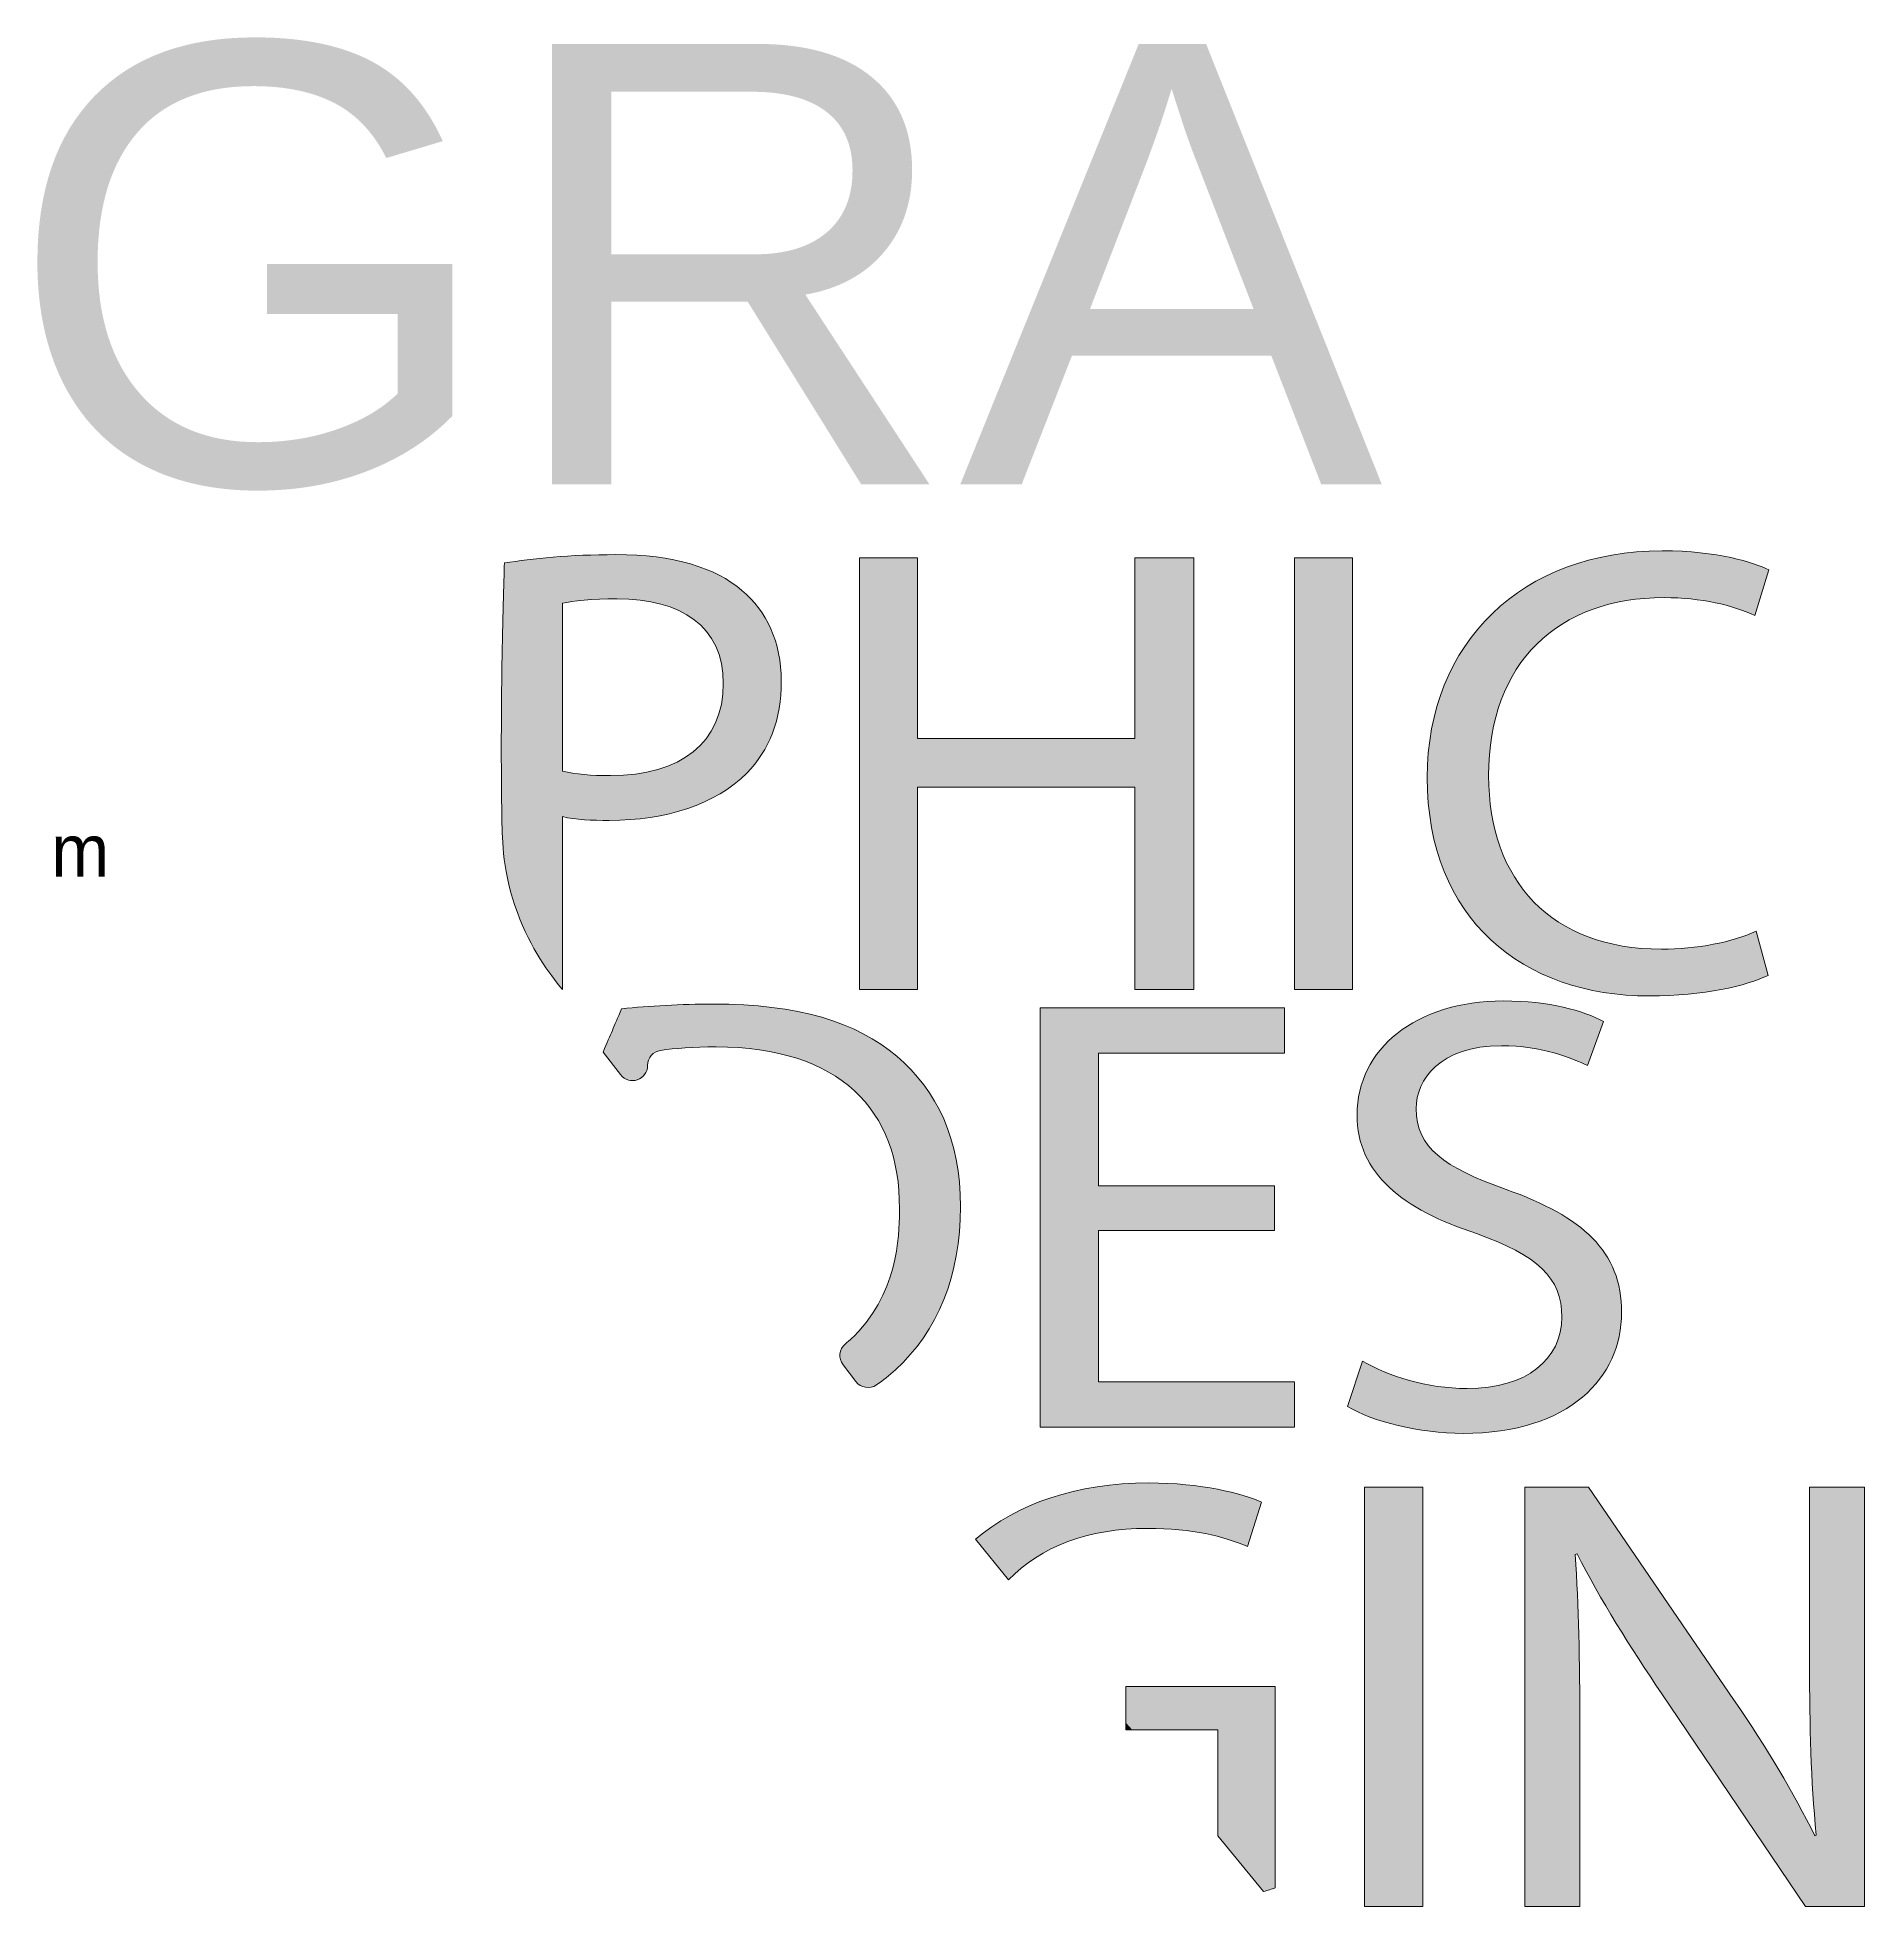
# Model space of a CAD drawing. Extents: x 128 to 426, y -391 to -87.
import ezdxf

# ---------------------------------------------------------------- set-up
doc = ezdxf.new("R2010")
doc.units = 0
doc.header["$MEASUREMENT"] = 0
doc.layers.add('Layer 1', color=7, linetype='Continuous', lineweight=0)

# ---------------------------------------------------------------- blocks, each defined once
blk = doc.blocks.new('Block_0')
at = {"layer": 'Layer 1', "true_color": 0x231f20, "transparency": 33554687}
h = blk.add_hatch(color=250, dxfattribs=at)
h.dxf.hatch_style = 2
edge = h.paths.add_edge_path()
edge.add_spline(control_points=[(213.62, -206.41), (215.68, -206.93), (218.29, -207.14), (221.44, -207.14), (232.84, -207.14), (239.79, -201.82), (239.79, -192.13), (239.79, -182.86), (232.95, -178.37), (222.52, -178.37), (218.4, -178.37), (215.25, -178.69), (213.62, -179.1), (213.62, -179.1), (213.62, -206.41), (213.62, -206.41)], knot_values=[0, 0, 0, 0, 1, 1, 1, 2, 2, 2, 3, 3, 3, 4, 4, 4, 5, 5, 5, 5], degree=3, periodic=0)
edge = h.paths.add_edge_path()
edge.add_spline(control_points=[(204.17, -172.54), (208.73, -171.81), (214.71, -171.18), (222.31, -171.18), (231.64, -171.18), (238.48, -173.27), (242.83, -177.02), (246.85, -180.35), (249.23, -185.46), (249.23, -191.71), (249.23, -198.07), (247.28, -203.07), (243.59, -206.72), (238.59, -211.83), (230.45, -214.43), (221.22, -214.43), (218.4, -214.43), (215.79, -214.33), (213.62, -213.81), (213.62, -213.81), (213.62, -241.95), (213.62, -241.95), (211.47, -239.4), (208.41, -235.22), (206.28, -229.44), (203.93, -223.08), (203.8, -217.75), (203.75, -214.27), (203.46, -196.24), (203.96, -179.03), (204.17, -172.54)], knot_values=[0, 0, 0, 0, 1, 1, 1, 2, 2, 2, 3, 3, 3, 4, 4, 4, 5, 5, 5, 6, 6, 6, 7, 7, 7, 8, 8, 8, 9, 9, 9, 10, 10, 10, 10], degree=3, periodic=0)
h = blk.add_hatch(color=250, dxfattribs=at)
h.dxf.hatch_style = 2
edge = h.paths.add_edge_path()
edge.add_spline(control_points=[(271.38, -171.7), (271.38, -171.7), (271.38, -201.09), (271.38, -201.09), (271.38, -201.09), (306.78, -201.09), (306.78, -201.09), (306.78, -201.09), (306.78, -171.7), (306.78, -171.7), (306.78, -171.7), (316.34, -171.7), (316.34, -171.7), (316.34, -171.7), (316.34, -241.95), (316.34, -241.95), (316.34, -241.95), (306.78, -241.95), (306.78, -241.95), (306.78, -241.95), (306.78, -209.01), (306.78, -209.01), (306.78, -209.01), (271.38, -209.01), (271.38, -209.01), (271.38, -209.01), (271.38, -241.95), (271.38, -241.95), (271.38, -241.95), (261.94, -241.95), (261.94, -241.95), (261.94, -241.95), (261.94, -171.7), (261.94, -171.7), (261.94, -171.7), (271.38, -171.7), (271.38, -171.7)], knot_values=[0, 0, 0, 0, 1, 1, 1, 2, 2, 2, 3, 3, 3, 4, 4, 4, 5, 5, 5, 6, 6, 6, 7, 7, 7, 8, 8, 8, 9, 9, 9, 10, 10, 10, 11, 11, 11, 12, 12, 12, 12], degree=3, periodic=0)
h = blk.add_hatch(color=250, dxfattribs=at)
h.dxf.hatch_style = 2
edge = h.paths.add_edge_path()
edge.add_spline(control_points=[(342.18, -171.7), (342.18, -171.7), (342.18, -241.95), (342.18, -241.95), (342.18, -241.95), (332.73, -241.95), (332.73, -241.95), (332.73, -241.95), (332.73, -171.7), (332.73, -171.7), (332.73, -171.7), (342.18, -171.7), (342.18, -171.7)], knot_values=[0, 0, 0, 0, 1, 1, 1, 2, 2, 2, 3, 3, 3, 4, 4, 4, 4], degree=3, periodic=0)
h = blk.add_hatch(color=250, dxfattribs=at)
h.dxf.hatch_style = 2
edge = h.paths.add_edge_path()
edge.add_spline(control_points=[(409.82, -239.65), (406.35, -241.32), (399.4, -242.99), (390.49, -242.99), (369.86, -242.99), (354.34, -230.48), (354.34, -207.45), (354.34, -185.46), (369.86, -170.56), (392.56, -170.56), (401.68, -170.56), (407.43, -172.43), (409.93, -173.68), (409.93, -173.68), (407.65, -181.08), (407.65, -181.08), (404.07, -179.42), (398.96, -178.17), (392.88, -178.17), (375.73, -178.17), (364.33, -188.69), (364.33, -207.14), (364.33, -224.33), (374.64, -235.38), (392.45, -235.38), (398.2, -235.38), (404.07, -234.24), (407.87, -232.46), (407.87, -232.46), (409.82, -239.65), (409.82, -239.65)], knot_values=[0, 0, 0, 0, 1, 1, 1, 2, 2, 2, 3, 3, 3, 4, 4, 4, 5, 5, 5, 6, 6, 6, 7, 7, 7, 8, 8, 8, 9, 9, 9, 10, 10, 10, 10], degree=3, periodic=0)
at = {"layer": 'Layer 1'}
for points, knots in [([(204.17, -172.54), (208.73, -171.81), (214.71, -171.18), (222.31, -171.18), (231.64, -171.18), (238.48, -173.27), (242.83, -177.02), (246.85, -180.35), (249.23, -185.46), (249.23, -191.71), (249.23, -198.07), (247.28, -203.07), (243.59, -206.72), (238.59, -211.83), (230.45, -214.43), (221.22, -214.43), (218.4, -214.43), (215.79, -214.33), (213.62, -213.81), (213.62, -213.81), (213.62, -241.95), (213.62, -241.95), (211.47, -239.4), (208.41, -235.22), (206.28, -229.44), (203.93, -223.08), (203.8, -217.75), (203.75, -214.27), (203.46, -196.24), (203.96, -179.03), (204.17, -172.54)], [0, 0, 0, 0, 1, 1, 1, 2, 2, 2, 3, 3, 3, 4, 4, 4, 5, 5, 5, 6, 6, 6, 7, 7, 7, 8, 8, 8, 9, 9, 9, 10, 10, 10, 10]), ([(271.38, -171.7), (271.38, -171.7), (271.38, -201.09), (271.38, -201.09), (271.38, -201.09), (306.78, -201.09), (306.78, -201.09), (306.78, -201.09), (306.78, -171.7), (306.78, -171.7), (306.78, -171.7), (316.34, -171.7), (316.34, -171.7), (316.34, -171.7), (316.34, -241.95), (316.34, -241.95), (316.34, -241.95), (306.78, -241.95), (306.78, -241.95), (306.78, -241.95), (306.78, -209.01), (306.78, -209.01), (306.78, -209.01), (271.38, -209.01), (271.38, -209.01), (271.38, -209.01), (271.38, -241.95), (271.38, -241.95), (271.38, -241.95), (261.94, -241.95), (261.94, -241.95), (261.94, -241.95), (261.94, -171.7), (261.94, -171.7), (261.94, -171.7), (271.38, -171.7), (271.38, -171.7)], [0, 0, 0, 0, 1, 1, 1, 2, 2, 2, 3, 3, 3, 4, 4, 4, 5, 5, 5, 6, 6, 6, 7, 7, 7, 8, 8, 8, 9, 9, 9, 10, 10, 10, 11, 11, 11, 12, 12, 12, 12]), ([(342.18, -171.7), (342.18, -171.7), (342.18, -241.95), (342.18, -241.95), (342.18, -241.95), (332.73, -241.95), (332.73, -241.95), (332.73, -241.95), (332.73, -171.7), (332.73, -171.7), (332.73, -171.7), (342.18, -171.7), (342.18, -171.7)], [0, 0, 0, 0, 1, 1, 1, 2, 2, 2, 3, 3, 3, 4, 4, 4, 4]), ([(409.82, -239.65), (406.35, -241.32), (399.4, -242.99), (390.49, -242.99), (369.86, -242.99), (354.34, -230.48), (354.34, -207.45), (354.34, -185.46), (369.86, -170.56), (392.56, -170.56), (401.68, -170.56), (407.43, -172.43), (409.93, -173.68), (409.93, -173.68), (407.65, -181.08), (407.65, -181.08), (404.07, -179.42), (398.96, -178.17), (392.88, -178.17), (375.73, -178.17), (364.33, -188.69), (364.33, -207.14), (364.33, -224.33), (374.64, -235.38), (392.45, -235.38), (398.2, -235.38), (404.07, -234.24), (407.87, -232.46), (407.87, -232.46), (409.82, -239.65), (409.82, -239.65)], [0, 0, 0, 0, 1, 1, 1, 2, 2, 2, 3, 3, 3, 4, 4, 4, 5, 5, 5, 6, 6, 6, 7, 7, 7, 8, 8, 8, 9, 9, 9, 10, 10, 10, 10]), ([(213.62, -206.41), (215.68, -206.93), (218.29, -207.14), (221.44, -207.14), (232.84, -207.14), (239.79, -201.82), (239.79, -192.13), (239.79, -182.86), (232.95, -178.37), (222.52, -178.37), (218.4, -178.37), (215.25, -178.69), (213.62, -179.1), (213.62, -179.1), (213.62, -206.41), (213.62, -206.41)], [0, 0, 0, 0, 1, 1, 1, 2, 2, 2, 3, 3, 3, 4, 4, 4, 5, 5, 5, 5])]:
    blk.add_open_spline(points, degree=3, knots=knots, dxfattribs=at)
blk = doc.blocks.new('Block_1')
at = {"layer": 'Layer 1', "true_color": 0x231f20, "transparency": 33554687}
h = blk.add_hatch(color=250, dxfattribs=at)
h.dxf.hatch_style = 2
edge = h.paths.add_edge_path()
edge.add_spline(control_points=[(278.39, -277.31), (278.39, -266.28), (274.57, -258.38), (268.01, -252.81), (261.57, -247.24), (251.84, -244.31), (238.18, -244.31), (232.82, -244.31), (227.79, -244.62), (223.24, -245.08), (221.89, -248.24), (221.58, -248.97), (220.22, -252.12), (220.22, -252.12), (223.04, -255.8), (223.04, -255.8), (224.48, -257.67), (227.47, -256.66), (227.47, -254.3), (227.47, -254.3), (227.47, -254.3), (227.47, -254.3), (227.47, -253.06), (228.37, -252.02), (229.59, -251.85), (231.93, -251.52), (234.94, -251.29), (238.62, -251.29), (258.73, -251.29), (268.56, -261.52), (268.45, -277.62), (268.43, -280.52), (268.69, -290.07), (261.82, -297.55), (261.11, -298.32), (260.37, -299.02), (259.63, -299.65), (258.62, -300.49), (258.48, -301.98), (259.28, -303.02), (259.28, -303.02), (261.36, -305.74), (261.36, -305.74), (262.16, -306.77), (263.62, -307.03), (264.7, -306.3), (265.81, -305.53), (266.85, -304.72), (267.79, -303.84), (274.68, -297.56), (278.39, -288.45), (278.39, -277.31)], knot_values=[0, 0, 0, 0, 1, 1, 1, 2, 2, 2, 3, 3, 3, 4, 4, 4, 5, 5, 5, 6, 6, 6, 7, 7, 7, 8, 8, 8, 9, 9, 9, 10, 10, 10, 11, 11, 11, 12, 12, 12, 13, 13, 13, 14, 14, 14, 15, 15, 15, 16, 16, 16, 17, 17, 17, 17], degree=3, periodic=0)
h = blk.add_hatch(color=250, dxfattribs=at)
h.dxf.hatch_style = 2
edge = h.paths.add_edge_path()
edge.add_spline(control_points=[(329.48, -281.16), (329.48, -281.16), (300.85, -281.16), (300.85, -281.16), (300.85, -281.16), (300.85, -305.76), (300.85, -305.76), (300.85, -305.76), (332.76, -305.76), (332.76, -305.76), (332.76, -305.76), (332.76, -313.15), (332.76, -313.15), (332.76, -313.15), (291.34, -313.15), (291.34, -313.15), (291.34, -313.15), (291.34, -244.92), (291.34, -244.92), (291.34, -244.92), (331.12, -244.92), (331.12, -244.92), (331.12, -244.92), (331.12, -252.31), (331.12, -252.31), (331.12, -252.31), (300.85, -252.31), (300.85, -252.31), (300.85, -252.31), (300.85, -273.87), (300.85, -273.87), (300.85, -273.87), (329.48, -273.87), (329.48, -273.87), (329.48, -273.87), (329.48, -281.16), (329.48, -281.16)], knot_values=[0, 0, 0, 0, 1, 1, 1, 2, 2, 2, 3, 3, 3, 4, 4, 4, 5, 5, 5, 6, 6, 6, 7, 7, 7, 8, 8, 8, 9, 9, 9, 10, 10, 10, 11, 11, 11, 12, 12, 12, 12], degree=3, periodic=0)
h = blk.add_hatch(color=250, dxfattribs=at)
h.dxf.hatch_style = 2
edge = h.paths.add_edge_path()
edge.add_spline(control_points=[(343.79, -302.42), (348.05, -304.85), (354.28, -306.88), (360.84, -306.88), (370.56, -306.88), (376.25, -302.12), (376.25, -295.23), (376.25, -288.85), (372.31, -285.21), (362.37, -281.67), (350.35, -277.72), (342.92, -271.95), (342.92, -262.33), (342.92, -251.7), (352.42, -243.8), (366.74, -243.8), (374.28, -243.8), (379.74, -245.42), (383.02, -247.14), (383.02, -247.14), (380.4, -254.33), (380.4, -254.33), (377.99, -253.12), (373.08, -251.09), (366.41, -251.09), (356.36, -251.09), (352.53, -256.66), (352.53, -261.32), (352.53, -267.7), (357.01, -270.83), (367.18, -274.48), (379.63, -278.93), (385.97, -284.5), (385.97, -294.52), (385.97, -305.05), (377.56, -314.17), (360.18, -314.17), (353.08, -314.17), (345.32, -312.24), (341.39, -309.81), (341.39, -309.81), (343.79, -302.42), (343.79, -302.42)], knot_values=[0, 0, 0, 0, 1, 1, 1, 2, 2, 2, 3, 3, 3, 4, 4, 4, 5, 5, 5, 6, 6, 6, 7, 7, 7, 8, 8, 8, 9, 9, 9, 10, 10, 10, 11, 11, 11, 12, 12, 12, 13, 13, 13, 14, 14, 14, 14], degree=3, periodic=0)
at = {"layer": 'Layer 1'}
for points, knots in [([(278.39, -277.31), (278.39, -266.28), (274.57, -258.38), (268.01, -252.81), (261.57, -247.24), (251.84, -244.31), (238.18, -244.31), (232.82, -244.31), (227.79, -244.62), (223.24, -245.08), (221.89, -248.24), (221.58, -248.97), (220.22, -252.12), (220.22, -252.12), (223.04, -255.8), (223.04, -255.8), (224.48, -257.67), (227.47, -256.66), (227.47, -254.3), (227.47, -254.3), (227.47, -254.3), (227.47, -254.3), (227.47, -253.06), (228.37, -252.02), (229.59, -251.85), (231.93, -251.52), (234.94, -251.29), (238.62, -251.29), (258.73, -251.29), (268.56, -261.52), (268.45, -277.62), (268.43, -280.52), (268.69, -290.07), (261.82, -297.55), (261.11, -298.32), (260.37, -299.02), (259.63, -299.65), (258.62, -300.49), (258.48, -301.98), (259.28, -303.02), (259.28, -303.02), (261.36, -305.74), (261.36, -305.74), (262.16, -306.77), (263.62, -307.03), (264.7, -306.3), (265.81, -305.53), (266.85, -304.72), (267.79, -303.84), (274.68, -297.56), (278.39, -288.45), (278.39, -277.31)], [0, 0, 0, 0, 1, 1, 1, 2, 2, 2, 3, 3, 3, 4, 4, 4, 5, 5, 5, 6, 6, 6, 7, 7, 7, 8, 8, 8, 9, 9, 9, 10, 10, 10, 11, 11, 11, 12, 12, 12, 13, 13, 13, 14, 14, 14, 15, 15, 15, 16, 16, 16, 17, 17, 17, 17]), ([(329.48, -281.16), (329.48, -281.16), (300.85, -281.16), (300.85, -281.16), (300.85, -281.16), (300.85, -305.76), (300.85, -305.76), (300.85, -305.76), (332.76, -305.76), (332.76, -305.76), (332.76, -305.76), (332.76, -313.15), (332.76, -313.15), (332.76, -313.15), (291.34, -313.15), (291.34, -313.15), (291.34, -313.15), (291.34, -244.92), (291.34, -244.92), (291.34, -244.92), (331.12, -244.92), (331.12, -244.92), (331.12, -244.92), (331.12, -252.31), (331.12, -252.31), (331.12, -252.31), (300.85, -252.31), (300.85, -252.31), (300.85, -252.31), (300.85, -273.87), (300.85, -273.87), (300.85, -273.87), (329.48, -273.87), (329.48, -273.87), (329.48, -273.87), (329.48, -281.16), (329.48, -281.16)], [0, 0, 0, 0, 1, 1, 1, 2, 2, 2, 3, 3, 3, 4, 4, 4, 5, 5, 5, 6, 6, 6, 7, 7, 7, 8, 8, 8, 9, 9, 9, 10, 10, 10, 11, 11, 11, 12, 12, 12, 12]), ([(343.79, -302.42), (348.05, -304.85), (354.28, -306.88), (360.84, -306.88), (370.56, -306.88), (376.25, -302.12), (376.25, -295.23), (376.25, -288.85), (372.31, -285.21), (362.37, -281.67), (350.35, -277.72), (342.92, -271.95), (342.92, -262.33), (342.92, -251.7), (352.42, -243.8), (366.74, -243.8), (374.28, -243.8), (379.74, -245.42), (383.02, -247.14), (383.02, -247.14), (380.4, -254.33), (380.4, -254.33), (377.99, -253.12), (373.08, -251.09), (366.41, -251.09), (356.36, -251.09), (352.53, -256.66), (352.53, -261.32), (352.53, -267.7), (357.01, -270.83), (367.18, -274.48), (379.63, -278.93), (385.97, -284.5), (385.97, -294.52), (385.97, -305.05), (377.56, -314.17), (360.18, -314.17), (353.08, -314.17), (345.32, -312.24), (341.39, -309.81), (341.39, -309.81), (343.79, -302.42), (343.79, -302.42)], [0, 0, 0, 0, 1, 1, 1, 2, 2, 2, 3, 3, 3, 4, 4, 4, 5, 5, 5, 6, 6, 6, 7, 7, 7, 8, 8, 8, 9, 9, 9, 10, 10, 10, 11, 11, 11, 12, 12, 12, 13, 13, 13, 14, 14, 14, 14])]:
    blk.add_open_spline(points, degree=3, knots=knots, dxfattribs=at)
blk = doc.blocks.new('Block_2')
at = {"layer": 'Layer 1', "true_color": 0x231f20, "transparency": 33554687}
h = blk.add_hatch(color=250, dxfattribs=at)
h.dxf.hatch_style = 2
edge = h.paths.add_edge_path()
edge.add_spline(control_points=[(308.82, -329.63), (316.25, -329.63), (321.17, -330.94), (325.1, -332.56), (325.1, -332.56), (327.39, -325.37), (327.39, -325.37), (324.23, -323.96), (317.56, -322.24), (309.04, -322.24), (297.24, -322.24), (287.64, -325.64), (280.82, -331.41), (280.82, -331.41), (286.21, -337.99), (286.21, -337.99), (291.39, -332.6), (299.21, -329.63), (308.82, -329.63)], knot_values=[0, 0, 0, 0, 1, 1, 1, 2, 2, 2, 3, 3, 3, 4, 4, 4, 5, 5, 5, 6, 6, 6, 6], degree=3, periodic=0)
h = blk.add_hatch(color=250, dxfattribs=at)
h.dxf.hatch_style = 2
h.paths.add_polyline_path([(344.12, -322.94), (344.12, -391.18), (353.62, -391.18), (353.62, -322.94)])
h = blk.add_hatch(color=250, dxfattribs=at)
h.dxf.hatch_style = 2
edge = h.paths.add_edge_path()
edge.add_spline(control_points=[(370.23, -391.18), (370.23, -391.18), (370.23, -322.94), (370.23, -322.94), (370.23, -322.94), (380.61, -322.94), (380.61, -322.94), (380.61, -322.94), (404.21, -357.47), (404.21, -357.47), (409.68, -365.47), (413.94, -372.65), (417.43, -379.64), (417.43, -379.64), (417.65, -379.54), (417.65, -379.54), (416.78, -370.43), (416.56, -362.12), (416.56, -351.5), (416.56, -351.5), (416.56, -322.94), (416.56, -322.94), (416.56, -322.94), (425.52, -322.94), (425.52, -322.94), (425.52, -322.94), (425.52, -391.18), (425.52, -391.18), (425.52, -391.18), (415.91, -391.18), (415.91, -391.18), (415.91, -391.18), (392.52, -356.56), (392.52, -356.56), (387.39, -348.96), (382.47, -341.17), (378.75, -333.78), (378.75, -333.78), (378.43, -333.88), (378.43, -333.88), (378.97, -342.48), (379.19, -350.68), (379.19, -362.02), (379.19, -362.02), (379.19, -391.18), (379.19, -391.18), (379.19, -391.18), (370.23, -391.18), (370.23, -391.18)], knot_values=[0, 0, 0, 0, 1, 1, 1, 2, 2, 2, 3, 3, 3, 4, 4, 4, 5, 5, 5, 6, 6, 6, 7, 7, 7, 8, 8, 8, 9, 9, 9, 10, 10, 10, 11, 11, 11, 12, 12, 12, 13, 13, 13, 14, 14, 14, 15, 15, 15, 16, 16, 16, 16], degree=3, periodic=0)
h = blk.add_hatch(color=250, dxfattribs=at)
h.dxf.hatch_style = 2
edge = h.paths.add_edge_path()
edge.add_spline(control_points=[(320.29, -362.43), (320.29, -362.43), (320.29, -379.65), (320.29, -379.65), (320.29, -379.65), (327.72, -388.73), (327.72, -388.73), (328.4, -388.53), (329.03, -388.33), (329.58, -388.14), (329.58, -388.14), (329.58, -355.34), (329.58, -355.34), (329.58, -355.34), (305.32, -355.34), (305.32, -355.34), (305.32, -355.34), (305.32, -361.36), (305.32, -361.36), (305.32, -361.36), (306.2, -362.43), (306.2, -362.43), (306.2, -362.43), (320.29, -362.43), (320.29, -362.43)], knot_values=[0, 0, 0, 0, 1, 1, 1, 2, 2, 2, 3, 3, 3, 4, 4, 4, 5, 5, 5, 6, 6, 6, 7, 7, 7, 8, 8, 8, 8], degree=3, periodic=0)
h = blk.add_hatch(color=250, dxfattribs=at)
h.dxf.hatch_style = 2
h.paths.add_polyline_path([(306.2, -362.43), (305.32, -361.36), (305.32, -362.43)])
at = {"layer": 'Layer 1'}
for points in [[(344.12, -322.94), (344.12, -391.18), (353.62, -391.18), (353.62, -322.94)], [(306.2, -362.43), (305.32, -361.36), (305.32, -362.43)]]:
    blk.add_lwpolyline(points, close=True, dxfattribs=at)
for points, knots in [([(308.82, -329.63), (316.25, -329.63), (321.17, -330.94), (325.1, -332.56), (325.1, -332.56), (327.39, -325.37), (327.39, -325.37), (324.23, -323.96), (317.56, -322.24), (309.04, -322.24), (297.24, -322.24), (287.64, -325.64), (280.82, -331.41), (280.82, -331.41), (286.21, -337.99), (286.21, -337.99), (291.39, -332.6), (299.21, -329.63), (308.82, -329.63)], [0, 0, 0, 0, 1, 1, 1, 2, 2, 2, 3, 3, 3, 4, 4, 4, 5, 5, 5, 6, 6, 6, 6]), ([(370.23, -391.18), (370.23, -391.18), (370.23, -322.94), (370.23, -322.94), (370.23, -322.94), (380.61, -322.94), (380.61, -322.94), (380.61, -322.94), (404.21, -357.47), (404.21, -357.47), (409.68, -365.47), (413.94, -372.65), (417.43, -379.64), (417.43, -379.64), (417.65, -379.54), (417.65, -379.54), (416.78, -370.43), (416.56, -362.12), (416.56, -351.5), (416.56, -351.5), (416.56, -322.94), (416.56, -322.94), (416.56, -322.94), (425.52, -322.94), (425.52, -322.94), (425.52, -322.94), (425.52, -391.18), (425.52, -391.18), (425.52, -391.18), (415.91, -391.18), (415.91, -391.18), (415.91, -391.18), (392.52, -356.56), (392.52, -356.56), (387.39, -348.96), (382.47, -341.17), (378.75, -333.78), (378.75, -333.78), (378.43, -333.88), (378.43, -333.88), (378.97, -342.48), (379.19, -350.68), (379.19, -362.02), (379.19, -362.02), (379.19, -391.18), (379.19, -391.18), (379.19, -391.18), (370.23, -391.18), (370.23, -391.18)], [0, 0, 0, 0, 1, 1, 1, 2, 2, 2, 3, 3, 3, 4, 4, 4, 5, 5, 5, 6, 6, 6, 7, 7, 7, 8, 8, 8, 9, 9, 9, 10, 10, 10, 11, 11, 11, 12, 12, 12, 13, 13, 13, 14, 14, 14, 15, 15, 15, 16, 16, 16, 16]), ([(320.29, -362.43), (320.29, -362.43), (320.29, -379.65), (320.29, -379.65), (320.29, -379.65), (327.72, -388.73), (327.72, -388.73), (328.4, -388.53), (329.03, -388.33), (329.58, -388.14), (329.58, -388.14), (329.58, -355.34), (329.58, -355.34), (329.58, -355.34), (305.32, -355.34), (305.32, -355.34), (305.32, -355.34), (305.32, -361.36), (305.32, -361.36), (305.32, -361.36), (306.2, -362.43), (306.2, -362.43), (306.2, -362.43), (320.29, -362.43), (320.29, -362.43)], [0, 0, 0, 0, 1, 1, 1, 2, 2, 2, 3, 3, 3, 4, 4, 4, 5, 5, 5, 6, 6, 6, 7, 7, 7, 8, 8, 8, 8])]:
    blk.add_open_spline(points, degree=3, knots=knots, dxfattribs=at)

msp = doc.modelspace()

# ---------------------------------------------------------------- block references
at = {"layer": 'Layer 1'}
for name in ['Block_0', 'Block_1', 'Block_2']:
    msp.add_blockref(name, (0, 0), dxfattribs=at)

# ---------------------------------------------------------------- texts
at = {"layer": 'Layer 1', "char_height": 0.2, "attachment_point": 7}
for s, insert in [('\\C250;\\c2105123;\\FMyriad Pro|b0|i0|c1;\\H71.675720;\\W1.079383;GRA', (122.96, -160.77)), ('\\C250;\\c2105123;\\FMyriad Pro|b0|i0|c1;\\H8.496000;\\W1.000000;m', (130.4, -223.6))]:
    msp.add_mtext(s, dxfattribs=dict(at, insert=insert))

doc.saveas('drawing.dxf')
